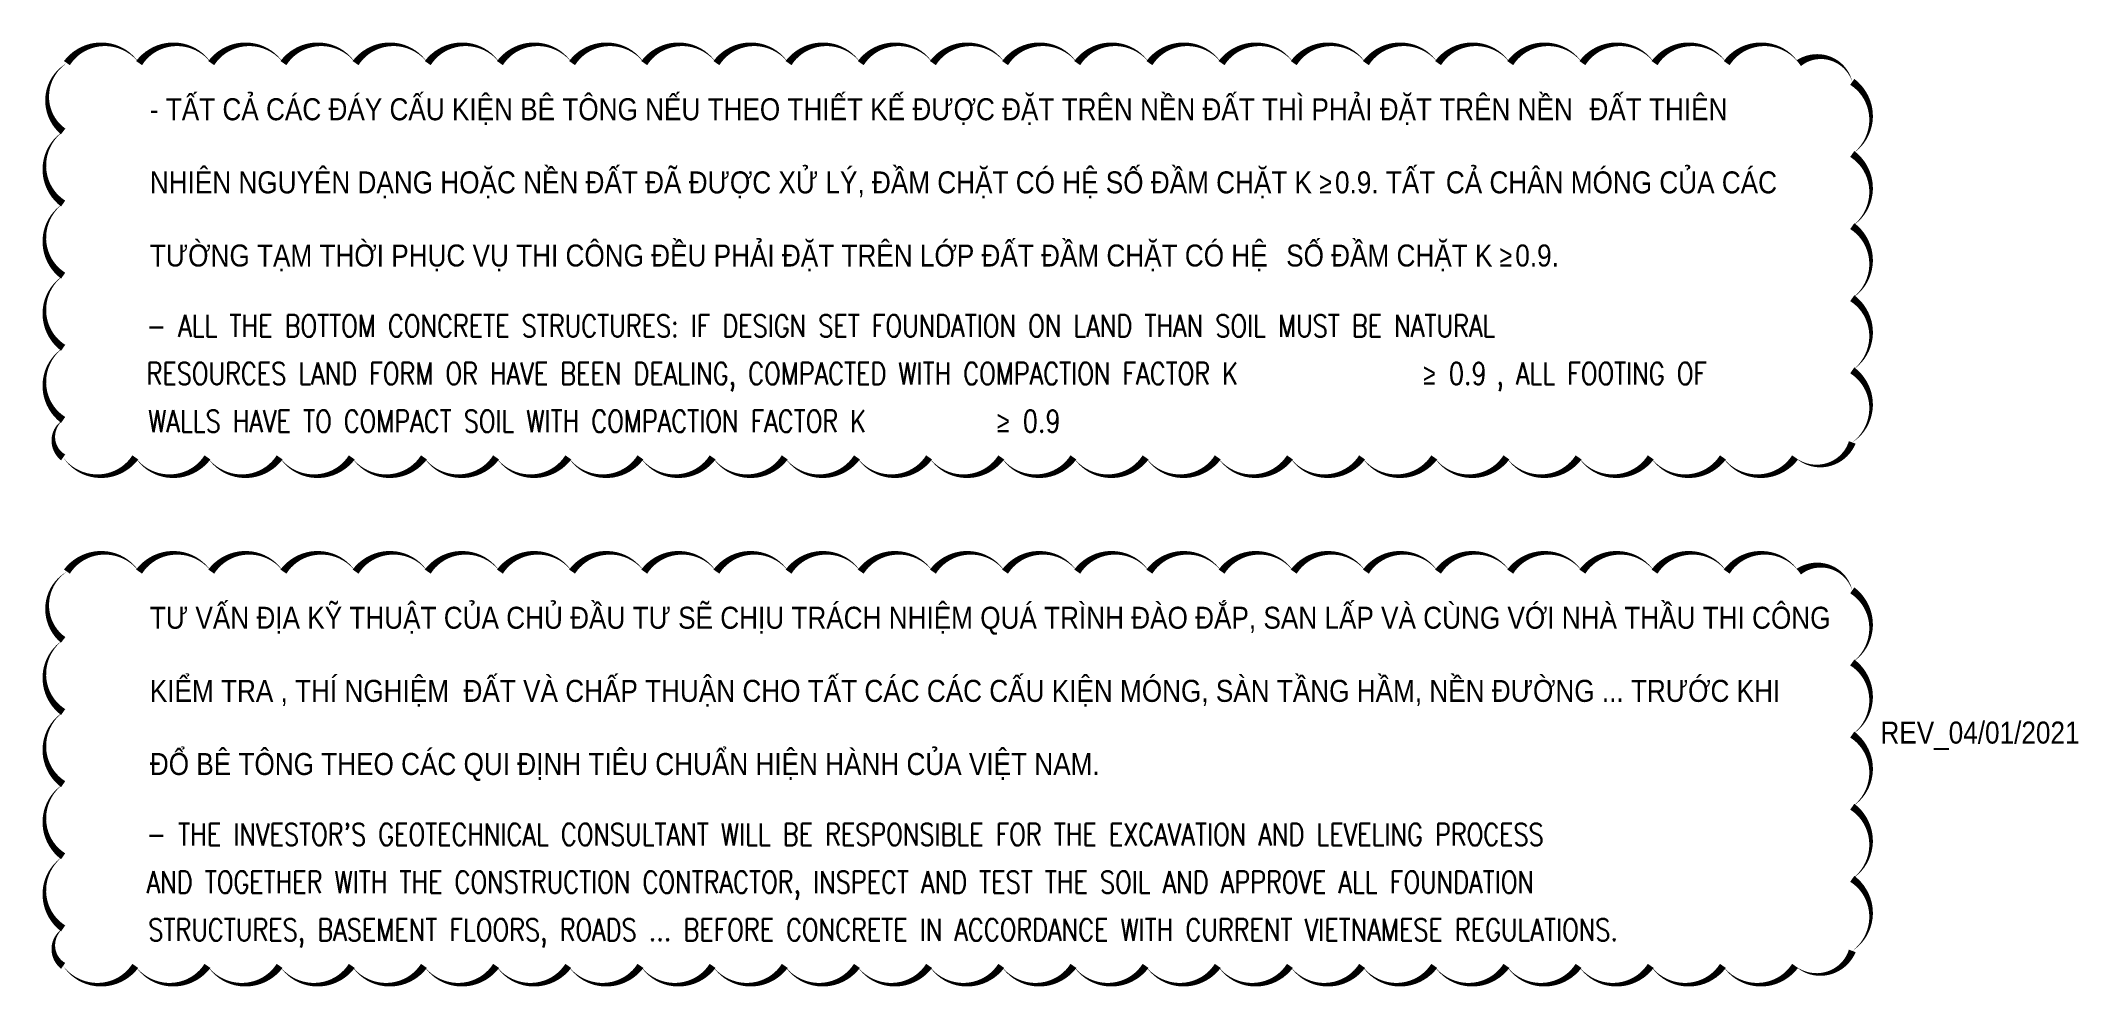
# Model space of a CAD drawing. Header units: millimetres. Extents: x 408913 to 1237273, y -191467 to -86666.
# Drawn here: x 517576 to 537936, y -123411 to -113936 of the extents above; entities that cross this region are included whole.
import ezdxf

# ---------------------------------------------------------------- set-up
doc = ezdxf.new("R2010")
doc.units = ezdxf.units.MM
doc.header["$LTSCALE"] = 35
doc.layers.add('NDC_S_ENG TEXT', color=2, linetype='Continuous', lineweight=9)
doc.layers.add('NDC_S_VN TEXT', color=7, linetype='Continuous', lineweight=9)
doc.styles.add('MtXpl_Arial_CE', font='arial.ttf')
doc.styles.add('MtXpl_Symbol_1', font='symbol.ttf')
doc.styles.add('NDC_ARIAL', font='arial.ttf', dxfattribs={"width": 0.85})
doc.styles.add('NDC_ROMANS', font='romans.shx', dxfattribs={"width": 0.8})

msp = doc.modelspace()

# ---------------------------------------------------------------- texts
at = {"layer": 'DEFPOINTS', "color": 1, "style": 'NDC_ARIAL', "width": 0.85}
msp.add_text('REV_04/01/2021', height=220, dxfattribs=at).set_placement((535959.2, -120964.4))
at = {"layer": 'NDC_S_ENG TEXT', "color": 0, "style": 'MtXpl_Symbol_1', "width": 0.8}
for p in [(530353.1, -115462.7), (532154.7, -116193.9)]:
    msp.add_text('³', height=210.8, dxfattribs=at).set_placement(p)
at = {"layer": 'NDC_S_ENG TEXT', "width": 0.8}
for s, height, style, p in [('- ALL THE BOTTOM CONCRETE STRUCTURES: IF DESIGN SET FOUNDATION ON LAND THAN SOIL MUST BE NATURAL', 220, 'NDC_ROMANS', (518632.6, -116898)), ('RESOURCES LAND FORM OR HAVE BEEN DEALING, COMPACTED WITH COMPACTION FACTOR K ', 220, 'NDC_ROMANS', (518633.7, -117374.7)), ('³', 210.8, 'MtXpl_Symbol_1', (531389.5, -117374.7)), (' 0.9', 220, 'NDC_ROMANS', (531526.1, -117374.7)), (', ALL FOOTING OF', 220, 'NDC_ROMANS', (532121.2, -117374.7)), ('WALLS HAVE TO COMPACT SOIL WITH COMPACTION FACTOR K ', 220, 'NDC_ROMANS', (518650.4, -117851.3)), ('³', 210.8, 'MtXpl_Symbol_1', (527131.9, -117851.3)), (' 0.9', 220, 'NDC_ROMANS', (527268.6, -117851.3)), ("- THE INVESTOR'S GEOTECHNICAL CONSULTANT WILL BE RESPONSIBLE FOR THE EXCAVATION AND LEVELING PROCESS", 220, 'NDC_ROMANS', (518632.6, -121982.5)), ('AND TOGETHER WITH THE CONSTRUCTION CONTRACTOR, INSPECT AND TEST THE SOIL AND APPROVE ALL FOUNDATION', 220, 'NDC_ROMANS', (518633.7, -122459.2)), ('STRUCTURES, BASEMENT FLOORS, ROADS ... BEFORE CONCRETE IN ACCORDANCE WITH CURRENT VIETNAMESE REGULATIONS.', 220, 'NDC_ROMANS', (518650.4, -122935.9))]:
    msp.add_text(s, height=height, dxfattribs=dict(at, style=style)).set_placement(p)
at = {"layer": 'NDC_S_VN TEXT', "style": 'MtXpl_Arial_CE', "width": 0.85}
for s, height, p in [('- TẤT CẢ CÁC ĐÁY CẤU KIỆN BÊ TÔNG NẾU THEO THIẾT KẾ ĐƯỢC ĐẶT TRÊN NỀN ĐẤT THÌ PHẢI ĐẶT TRÊN NỀN', 220.002, (518666.1, -114731.5)), ('ĐẤT THIÊN', 220, (533051.9, -114731.5)), ('NHIÊN NGUYÊN DẠNG HOẶC NỀN ĐẤT ĐÃ ĐƯỢC XỬ LÝ, ĐẦM CHẶT CÓ HỆ SỐ ĐẦM CHẶT K ', 220.001, (518666.1, -115462.7)), (' 0.9. TẤT ', 220, (530436.5, -115462.7)), ('CẢ CHÂN MÓNG CỦA CÁC', 220, (531616.9, -115462.7)), ('TƯỜNG TẠM THỜI PHỤC VỤ THI CÔNG ĐỀU PHẢI ĐẶT TRÊN LỚP ĐẤT ĐẦM CHẶT CÓ HỆ ', 220, (518666.1, -116193.9)), ('SỐ ĐẦM CHẶT K ', 220, (530021, -116193.9)), (' 0.9.', 220, (532238.1, -116193.9)), ('TƯ VẤN ĐỊA KỸ THUẬT CỦA CHỦ ĐẦU TƯ SẼ CHỊU TRÁCH NHIỆM QUÁ TRÌNH ĐÀO ĐẮP, SAN LẤP VÀ CÙNG VỚI NHÀ THẦU THI CÔNG ', 220.0016, (518666.1, -119816)), ('KIỂM TRA , THÍ NGHIỆM  ĐẤT VÀ CHẤP THUẬN CHO TẤT CÁC CÁC CẤU KIỆN MÓNG, SÀN TẦNG HẦM, NỀN ĐƯỜNG ... TRƯỚC KHI ', 220.0014, (518666.1, -120547.2)), ('ĐỔ BÊ TÔNG THEO CÁC QUI ĐỊNH TIÊU CHUẨN HIỆN HÀNH CỦA VIỆT NAM.', 220, (518666.1, -121278.4))]:
    msp.add_text(s, height=height, dxfattribs=at).set_placement(p)

# ---------------------------------------------------------------- linework, layer by layer
at = {"layer": 'DEFPOINTS', "color": 1}
for points in [[(517799.5, -118102.8, 0, 72.1, 0.5205671), (518520.6, -118102.8, 0, 72.1, 0.5205671), (519241.7, -118102.8, 0, 72.1, 0.5205671), (519962.9, -118102.8, 0, 72.1, 0.5205671), (520684, -118102.8, 0, 72.1, 0.5205671), (521405.1, -118102.8, 0, 72.1, 0.5205671), (522126.2, -118102.8, 0, 72.1, 0.5205671), (522847.4, -118102.8, 0, 72.1, 0.5205671), (523568.5, -118102.8, 0, 72.1, 0.5205671), (524289.6, -118102.8, 0, 72.1, 0.5205671), (525010.8, -118102.8, 0, 72.1, 0.5205671), (525731.9, -118102.8, 0, 72.1, 0.5205671), (526453, -118102.8, 0, 72.1, 0.5205671), (527174.1, -118102.8, 0, 72.1, 0.5205671), (527895.3, -118102.8, 0, 72.1, 0.5205671), (528616.4, -118102.8, 0, 72.1, 0.5205671), (529337.5, -118102.8, 0, 72.1, 0.5205671), (530058.6, -118102.8, 0, 72.1, 0.5205671), (530779.8, -118102.8, 0, 72.1, 0.5205671), (531500.9, -118102.8, 0, 72.1, 0.5205671), (532222, -118102.8, 0, 72.1, 0.5205671), (532943.2, -118102.8, 0, 72.1, 0.5205671), (533664.3, -118102.8, 0, 72.1, 0.5205671), (534385.4, -118102.8, 0, 72.1, 0.5205671), (535106.5, -118102.8, 0, 72.1, 0.5205671), (535677.9, -117953, 0, 72.1, 0.5205671), (535677.9, -117231.9, 0, 72.1, 0.5205671), (535677.9, -116510.7, 0, 72.1, 0.5205671), (535677.9, -115789.6, 0, 72.1, 0.5205671), (535677.9, -115068.5, 0, 72.1, 0.5205671), (535677.9, -114347.4, 0, 72.1, 0.5205671), (535144.2, -114159.9, 0, 72.1, 0.5205671), (534423.1, -114159.9, 0, 72.1, 0.5205671), (533701.9, -114159.9, 0, 72.1, 0.5205671), (532980.8, -114159.9, 0, 72.1, 0.5205671), (532259.7, -114159.9, 0, 72.1, 0.5205671), (531538.6, -114159.9, 0, 72.1, 0.5205671), (530817.4, -114159.9, 0, 72.1, 0.5205671), (530096.3, -114159.9, 0, 72.1, 0.5205671), (529375.2, -114159.9, 0, 72.1, 0.5205671), (528654, -114159.9, 0, 72.1, 0.5205671), (527932.9, -114159.9, 0, 72.1, 0.5205671), (527211.8, -114159.9, 0, 72.1, 0.5205671), (526490.7, -114159.9, 0, 72.1, 0.5205671), (525769.5, -114159.9, 0, 72.1, 0.5205671), (525048.4, -114159.9, 0, 72.1, 0.5205671), (524327.3, -114159.9, 0, 72.1, 0.5205671), (523606.2, -114159.9, 0, 72.1, 0.5205671), (522885, -114159.9, 0, 72.1, 0.5205671), (522163.9, -114159.9, 0, 72.1, 0.5205671), (521442.8, -114159.9, 0, 72.1, 0.5205671), (520721.6, -114159.9, 0, 72.1, 0.5205671), (520000.5, -114159.9, 0, 72.1, 0.5205671), (519279.4, -114159.9, 0, 72.1, 0.5205671), (518558.3, -114159.9, 0, 72.1, 0.5205671), (517837.1, -114159.9, 0, 72.1, 0.5205671), (517799.5, -114843.4, 0, 72.1, 0.5205671), (517799.5, -115564.5, 0, 72.1, 0.5205671), (517799.5, -116285.7, 0, 72.1, 0.5205671), (517799.5, -117006.8, 0, 72.1, 0.5205671), (517799.5, -117727.9, 0, 72.1, 0.5205671)], [(517799.5, -123187.3, 0, 72.1, 0.5205671), (518520.6, -123187.3, 0, 72.1, 0.5205671), (519241.7, -123187.3, 0, 72.1, 0.5205671), (519962.9, -123187.3, 0, 72.1, 0.5205671), (520684, -123187.3, 0, 72.1, 0.5205671), (521405.1, -123187.3, 0, 72.1, 0.5205671), (522126.2, -123187.3, 0, 72.1, 0.5205671), (522847.4, -123187.3, 0, 72.1, 0.5205671), (523568.5, -123187.3, 0, 72.1, 0.5205671), (524289.6, -123187.3, 0, 72.1, 0.5205671), (525010.8, -123187.3, 0, 72.1, 0.5205671), (525731.9, -123187.3, 0, 72.1, 0.5205671), (526453, -123187.3, 0, 72.1, 0.5205671), (527174.1, -123187.3, 0, 72.1, 0.5205671), (527895.3, -123187.3, 0, 72.1, 0.5205671), (528616.4, -123187.3, 0, 72.1, 0.5205671), (529337.5, -123187.3, 0, 72.1, 0.5205671), (530058.6, -123187.3, 0, 72.1, 0.5205671), (530779.8, -123187.3, 0, 72.1, 0.5205671), (531500.9, -123187.3, 0, 72.1, 0.5205671), (532222, -123187.3, 0, 72.1, 0.5205671), (532943.2, -123187.3, 0, 72.1, 0.5205671), (533664.3, -123187.3, 0, 72.1, 0.5205671), (534385.4, -123187.3, 0, 72.1, 0.5205671), (535106.5, -123187.3, 0, 72.1, 0.5205671), (535677.9, -123037.5, 0, 72.1, 0.5205671), (535677.9, -122316.4, 0, 72.1, 0.5205671), (535677.9, -121595.3, 0, 72.1, 0.5205671), (535677.9, -120874.1, 0, 72.1, 0.5205671), (535677.9, -120153, 0, 72.1, 0.5205671), (535677.9, -119431.9, 0, 72.1, 0.5205671), (535144.2, -119244.5, 0, 72.1, 0.5205671), (534423.1, -119244.5, 0, 72.1, 0.5205671), (533701.9, -119244.5, 0, 72.1, 0.5205671), (532980.8, -119244.5, 0, 72.1, 0.5205671), (532259.7, -119244.5, 0, 72.1, 0.5205671), (531538.6, -119244.5, 0, 72.1, 0.5205671), (530817.4, -119244.5, 0, 72.1, 0.5205671), (530096.3, -119244.5, 0, 72.1, 0.5205671), (529375.2, -119244.5, 0, 72.1, 0.5205671), (528654, -119244.5, 0, 72.1, 0.5205671), (527932.9, -119244.5, 0, 72.1, 0.5205671), (527211.8, -119244.5, 0, 72.1, 0.5205671), (526490.7, -119244.5, 0, 72.1, 0.5205671), (525769.5, -119244.5, 0, 72.1, 0.5205671), (525048.4, -119244.5, 0, 72.1, 0.5205671), (524327.3, -119244.5, 0, 72.1, 0.5205671), (523606.2, -119244.5, 0, 72.1, 0.5205671), (522885, -119244.5, 0, 72.1, 0.5205671), (522163.9, -119244.5, 0, 72.1, 0.5205671), (521442.8, -119244.5, 0, 72.1, 0.5205671), (520721.6, -119244.5, 0, 72.1, 0.5205671), (520000.5, -119244.5, 0, 72.1, 0.5205671), (519279.4, -119244.5, 0, 72.1, 0.5205671), (518558.3, -119244.5, 0, 72.1, 0.5205671), (517837.1, -119244.5, 0, 72.1, 0.5205671), (517799.5, -119927.9, 0, 72.1, 0.5205671), (517799.5, -120649.1, 0, 72.1, 0.5205671), (517799.5, -121370.2, 0, 72.1, 0.5205671), (517799.5, -122091.3, 0, 72.1, 0.5205671), (517799.5, -122812.5, 0, 72.1, 0.5205671)]]:
    msp.add_lwpolyline(points, format="xyseb", close=True, dxfattribs=at)

msp.set_redraw_order([(e.dxf.handle, doc.entitydb.next_handle()) for e in msp.query("TEXT MTEXT ATTDEF DIMENSION ARC_DIMENSION")])  # texts and dimensions are drawn at this point

doc.saveas('drawing.dxf')
